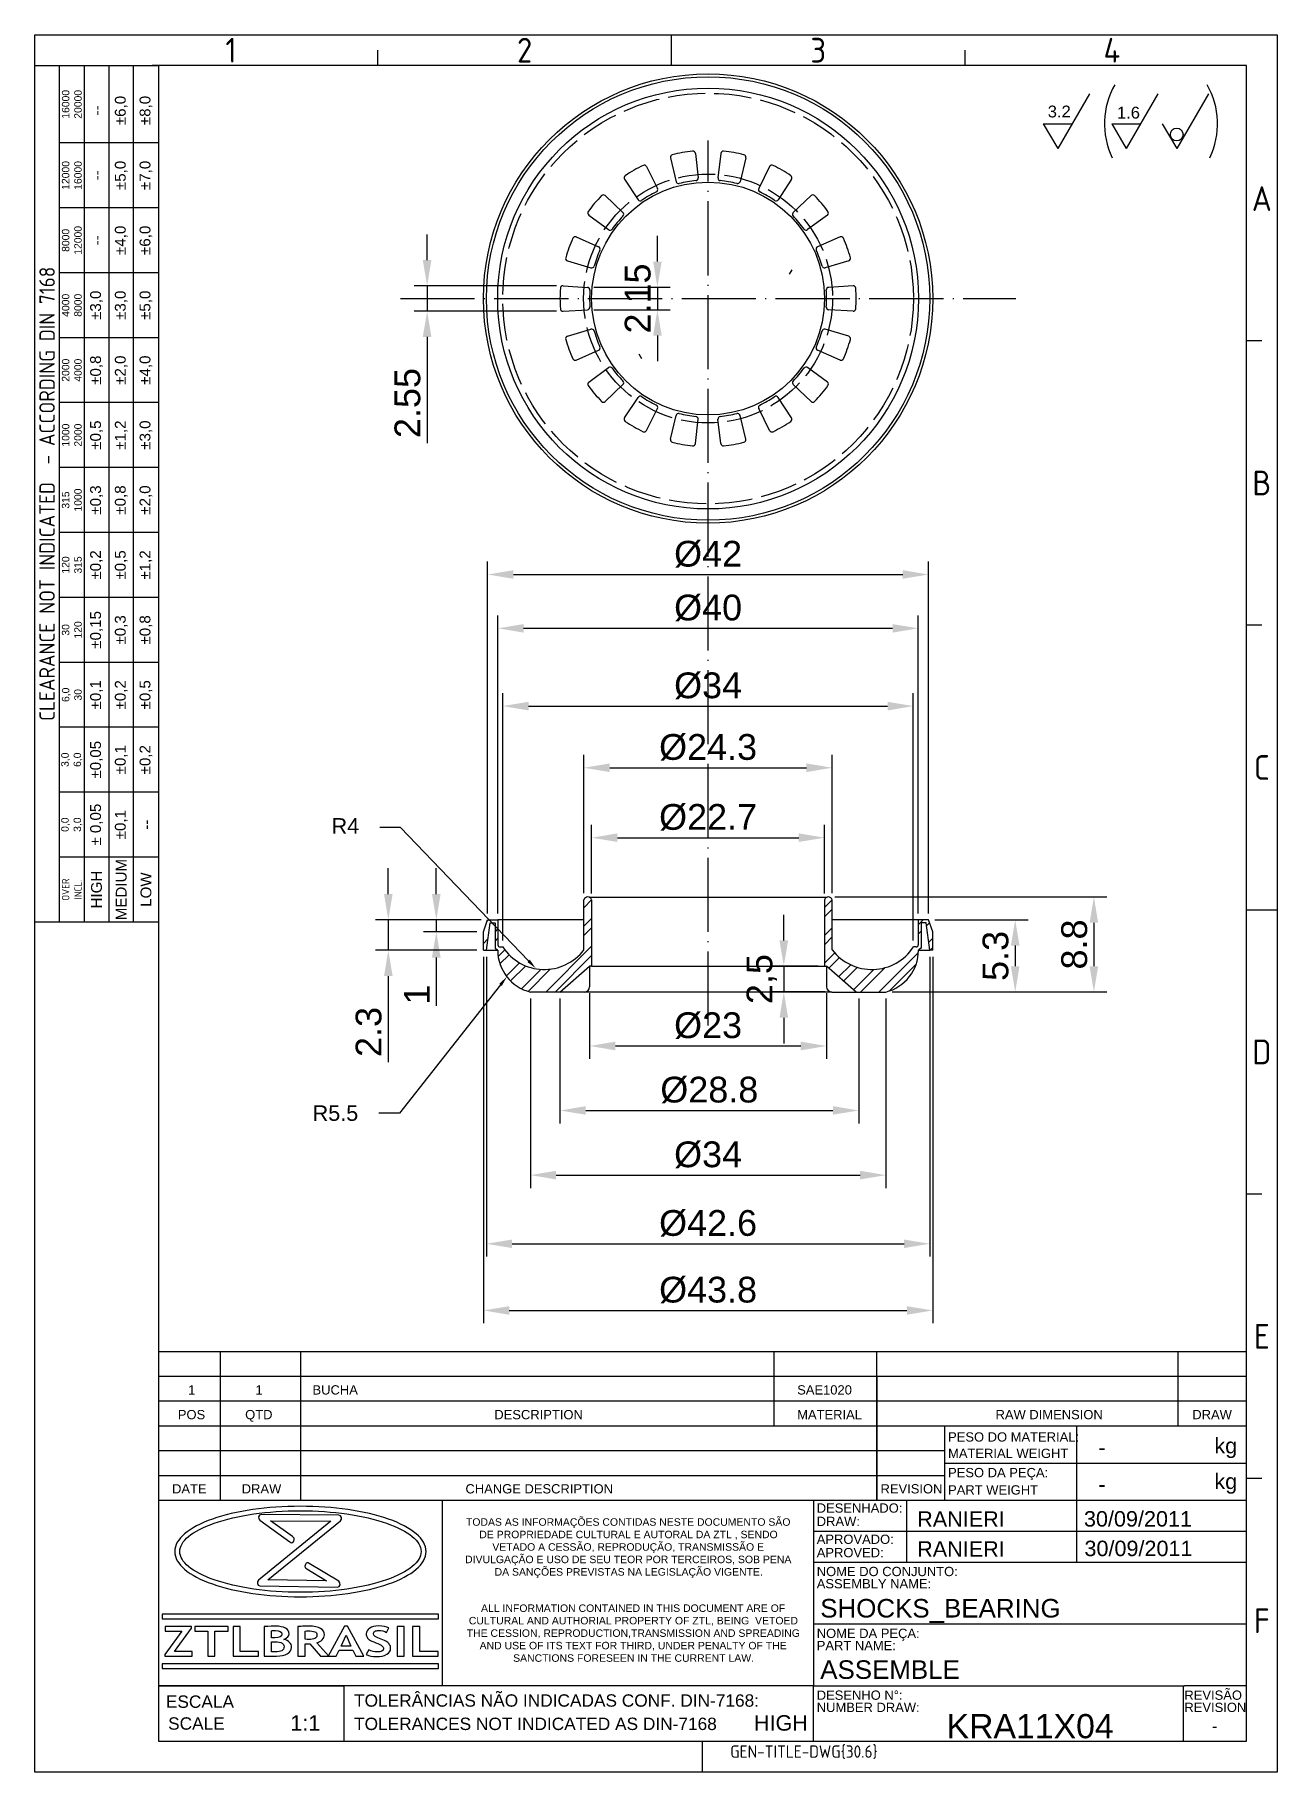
# Model space of a CAD drawing. Header units: millimetres. Extents: x 1874 to 1994, y 1277 to 1445.
import ezdxf
from ezdxf import colors
from ezdxf.entities.mleader import LeaderData, LeaderLine
from ezdxf.enums import TextEntityAlignment as Align
from ezdxf.math import Vec2, Vec3

# ---------------------------------------------------------------- set-up
doc = ezdxf.new("R2010")
doc.units = ezdxf.units.MM
doc.linetypes.add('ACAD_ISO02W100', pattern=[15, 12, -3])
doc.linetypes.add('ACAD_ISO04W100', pattern=[30, 24, -3, 0, -3])
for name, color, linetype, lineweight in [('AM_0', 7, 'Continuous', 30), ('AM_4', 1, 'ACAD_ISO04W100', 25), ('AM_5', 3, 'Continuous', 25), ('AM_9', 40, 'ACAD_ISO02W100', 25)]:
    doc.layers.add(name, color=color, linetype=linetype, lineweight=lineweight)
doc.layers.add('Camada 1', color=7, linetype='Continuous')
doc.styles.add('ACISOTS', font='isocp.shx', dxfattribs={"height": 1})
doc.styles.get("Standard").update_dxf_attribs({"font": 'arial.ttf'})
doc.dimstyles.new('ISO-25', dxfattribs={"dimtxt": 2.5, "dimasz": 2.5, "dimexe": 1.25, "dimexo": 0.625, "dimtad": 1, "dimtxsty": 'Standard', "dimcen": 2.5, "dimadec": 0, "dimazin": 0, "dimtfac": 1, "dimtmove": 0, "dimatfit": 3, "dimfxl": 1, "dimarcsym": 0})

msp = doc.modelspace()

# ---------------------------------------------------------------- texts
at = {"color": 135, "lineweight": 25, "style": 'ACISOTS'}
for s, p in [('1', (1892.605, 1443.837)), ('2', (1921.105, 1443.837)), ('3', (1949.605, 1443.837)), ('4', (1978.105, 1443.837)), ('A', (1992.655, 1429.437)), ('B', (1992.655, 1401.837)), ('C', (1992.655, 1374.237)), ('D', (1992.655, 1346.637)), ('E', (1992.655, 1319.037)), ('F', (1992.655, 1291.437))]:
    msp.add_text(s, height=2.4, dxfattribs=at).set_placement(p, align=Align.MIDDLE)
for s, height, p in [('1', 0.9, (1888.443, 1313.391)), ('1', 0.9, (1894.977, 1313.391)), ('BUCHA', 0.9, (1900.516, 1313.391)), ('SAE1020', 0.9, (1947.557, 1313.391)), ('POS', 0.9, (1887.444, 1310.991)), ('QTD', 0.9, (1893.978, 1310.991)), ('DESCRIPTION', 0.9, (1918.164, 1310.991)), ('MATERIAL', 0.9, (1947.557, 1310.991)), ('RAW DIMENSION', 0.9, (1966.813, 1310.991)), ('DRAW', 0.9, (1985.911, 1310.991)), ('PESO DO MATERIAL:', 0.9, (1962.206, 1308.824)), ('kg', 1.5, (1988.054, 1307.673)), ('MATERIAL WEIGHT', 0.9, (1962.206, 1307.23)), ('PESO DA PEÇA:', 0.9, (1962.206, 1305.365)), ('kg', 1.5, (1988.054, 1304.212)), ('DATE', 0.9, (1886.884, 1303.791)), ('DRAW', 0.9, (1893.645, 1303.791)), ('CHANGE DESCRIPTION', 0.9, (1915.361, 1303.791)), ('REVISION', 0.9, (1955.65, 1303.791)), ('PART WEIGHT', 0.9, (1962.206, 1303.685)), ('DESENHADO:', 0.9, (1949.457, 1301.925)), ('DRAW:', 0.9, (1949.457, 1300.631)), ('APROVADO:', 0.9, (1949.457, 1298.894)), ('APROVED:', 0.9, (1949.457, 1297.6)), ('NOME DO CONJUNTO:', 0.9, (1949.457, 1295.768)), ('ASSEMBLY NAME:', 0.9, (1949.457, 1294.583)), ('NOME DA PEÇA:', 0.9, (1949.457, 1289.768)), ('PART NAME:', 0.9, (1949.457, 1288.583)), ('REVISÃO', 0.9, (1985.141, 1283.768)), ('ESCALA', 1.2, (1886.282, 1282.988)), ('TOLERÂNCIAS NÃO INDICADAS CONF. DIN-7168:', 1.2, (1904.549, 1283.099)), ('DESENHO N%%d:', 0.9, (1949.457, 1283.768)), ('NUMBER DRAW:', 0.9, (1949.457, 1282.583)), ('REVISION', 0.9, (1985.141, 1282.583)), ('SCALE', 1.2, (1886.499, 1280.867)), ('TOLERANCES NOT INDICATED AS DIN-7168', 1.2, (1904.549, 1280.834))]:
    msp.add_text(s, height=height).set_placement(p)
at = {"color": 135, "lineweight": 25, "attachment_point": 5, "rotation": 90}
for s, insert, char_height, width in [('16000\\P20000', (1877.155, 1438.587), 0.72, 7.5), ('--', (1879.555, 1437.987), 1.05, 6.3), ('±6,0', (1881.955, 1437.987), 1.05, 6.3), ('±8,0', (1884.355, 1437.987), 1.05, 6.3), ('12000\\P16000', (1877.155, 1431.687), 0.72, 6.3), ('--', (1879.555, 1431.687), 1.05, 6.3), ('±5,0', (1881.955, 1431.687), 1.05, 6.3), ('±7,0', (1884.355, 1431.687), 1.05, 6.3), ('8000\\P12000', (1877.155, 1425.387), 0.72, 6.3), ('±4,0', (1881.955, 1425.387), 1.05, 6.3), ('±6,0', (1884.355, 1425.387), 1.05, 6.3), ('--', (1879.555, 1425.387), 1.05, 6.3), ('{\\Fisocp.shx|c0;CLEARANCE NOT INDICATED  - ACCORDING DIN 7168}', (1874.755, 1400.787), 1.5, 83.1), ('4000\\P8000', (1877.155, 1419.087), 0.72, 6.3), ('±3,0', (1879.555, 1419.087), 1.05, 6.3), ('±3,0', (1881.955, 1419.087), 1.05, 6.3), ('±5,0', (1884.355, 1419.087), 1.05, 6.3), ('2000\\P4000', (1877.155, 1412.787), 0.72, 6.3), ('±0,8', (1879.555, 1412.787), 1.05, 6.3), ('±2,0', (1881.955, 1412.787), 1.05, 6.3), ('±4,0', (1884.355, 1412.787), 1.05, 6.3), ('±0,5', (1879.555, 1406.487), 1.05, 6.3), ('±1,2', (1881.955, 1406.487), 1.05, 6.3), ('±3,0', (1884.355, 1406.487), 1.05, 6.3), ('1000\\P2000', (1877.155, 1406.487), 0.72, 6.3), ('315\\P1000', (1877.155, 1400.187), 0.72, 6.3), ('±0,3', (1879.555, 1400.187), 1.05, 6.3), ('±0,8', (1881.955, 1400.187), 1.05, 6.3), ('±2,0', (1884.355, 1400.187), 1.05, 6.3), ('120\\P315', (1877.155, 1393.887), 0.72, 6.3), ('±0,2', (1879.555, 1393.887), 1.05, 6.3), ('±0,5', (1881.955, 1393.887), 1.05, 6.3), ('±1,2', (1884.355, 1393.887), 1.05, 6.3), ('±0,15', (1879.555, 1387.587), 1.05, 6.3), ('30\\P120', (1877.155, 1387.587), 0.72, 6.3), ('±0,3', (1881.955, 1387.587), 1.05, 6.3), ('±0,8', (1884.355, 1387.587), 1.05, 6.3), ('±0,1', (1879.555, 1381.287), 1.05, 6.3), ('±0,2', (1881.955, 1381.287), 1.05, 6.3), ('±0,5', (1884.355, 1381.287), 1.05, 6.3), ('6,0\\P30', (1877.155, 1381.287), 0.72, 6.3), ('±0,05', (1879.555, 1374.987), 1.05, 6.3), ('±0,1', (1881.955, 1374.987), 1.05, 6.3), ('±0,2', (1884.355, 1374.987), 1.05, 6.3), ('3,0\\P6,0', (1877.155, 1374.987), 0.72, 6.3), ('0,0\\P3,0', (1877.155, 1368.687), 0.72, 6.3), ('± 0,05', (1879.555, 1368.687), 1.05, 6.3), ('\\pt4.79529;±0,1', (1881.955, 1368.687), 1.05, 6.3), ('--', (1884.355, 1368.687), 1.05, 6.3), ('HIGH', (1879.555, 1362.387), 1.05, 6.3), ('MEDIUM', (1881.955, 1362.387), 1.05, 6.3), ('LOW', (1884.355, 1362.387), 1.05, 6.3), ('{\\Fisocp.shx|c0;OVER\\PINCL.}', (1877.155, 1362.387), 0.72, 6.3)]:
    msp.add_mtext(s, dxfattribs=dict(at, insert=insert, char_height=char_height, width=width))
at = {"linetype": 'Continuous', "char_height": 0.726, "attachment_point": 1}
for s, width, insert in [('\\pi0.78702;TODAS AS INFORMAÇÕES CONTIDAS NESTE DOCUMENTO SÃO \\P\\pi2.0808;DE PROPRIEDADE CULTURAL E AUTORAL DA ZTL , SENDO \\P\\pi3.3446;VETADO A CESSÃO, REPRODUÇÃO, TRANSMISSÃO E \\P\\pi0.70456;DIVULGAÇÃO E USO DE SEU TEOR POR TERCEIROS, SOB PENA \\P\\pi3.5662;DA SANÇÕES PREVISTAS NA LEGISLAÇÃO VIGENTE.', 33.00498, (1914.622, 1301.382)), ('\\pi2.251;ALL INFORMATION CONTAINED IN THIS DOCUMENT ARE OF \\P\\pi1.0669;CULTURAL AND AUTHORIAL PROPERTY OF ZTL, BEING  VETOED \\P\\pi0.86166;THE CESSION, REPRODUCTION,TRANSMISSION AND SPREADING \\P\\pi2.1138;AND USE OF ITS TEXT FOR THIRD, UNDER PENALTY OF THE \\P\\pi5.3652;SANCTIONS FORESEEN IN THE CURRENT LAW.', 33.98228, (1914.622, 1293.022))]:
    msp.add_mtext_dynamic_manual_height_columns(s, width=width, gutter_width=12.5, heights=[0], dxfattribs=dict(at, insert=insert))
for p in [(1976.792, 1308.253), (1976.792, 1304.683)]:
    msp.add_attdef('-', text='', height=1.5).set_placement(p, align=Align.MIDDLE_LEFT)
for tag, p, height in [('RANIERI', (1959.206, 1300.56), 1.5), ('30/09/2011', (1975.392, 1300.577), 1.5), ('RANIERI', (1959.205, 1297.657), 1.5), ('30/09/2011', (1975.44, 1297.707), 1.5), ('SHOCKS_BEARING', (1949.796, 1291.752), 1.8), ('ASSEMBLE', (1949.796, 1285.797), 1.8), ('KRA11X04', (1962.055, 1280.037), 2.347)]:
    msp.add_attdef(tag, p, '', height=height)
for tag, height, p in [('1:1', 1.5, (1899.82, 1281.524)), ('HIGH', 1.5, (1945.98, 1281.524)), ('-', 1.173, (1988.07, 1281.23))]:
    msp.add_attdef(tag, text='', height=height).set_placement(p, align=Align.MIDDLE_CENTER)
at = {"color": 135, "style": 'ACISOTS'}
msp.add_attdef('GEN-TITLE-DWG{30.6}', (1941.057, 1278.144), '', height=1.2, dxfattribs=at)
at = {"layer": 'AM_5', "char_height": 1.15, "attachment_point": 1}
for s, insert in [('3.2', (1971.879, 1438.464)), ('1.6', (1978.596, 1438.353))]:
    msp.add_mtext_dynamic_manual_height_columns(s, width=18.23779, gutter_width=12.5, heights=[0], dxfattribs=dict(at, insert=insert))

# ---------------------------------------------------------------- blocks, each defined once
blk = doc.blocks.new('*D61')
at = {"layer": 'AM_5', "color": 0, "lineweight": -2, "ltscale": 0.5}
for p, q in [((1917.11, 1355.87), (1917.11, 1320.3)), ((1960.71, 1355.87), (1960.71, 1320.3)), ((1919.61, 1321.55), (1958.21, 1321.55))]:
    blk.add_line(p, q, dxfattribs=at)
at = {"layer": 'AM_5', "color": 0, "ltscale": 0.5}
for points in [[(1919.61, 1321.96), (1919.61, 1321.13), (1917.11, 1321.55)], [(1958.21, 1321.96), (1958.21, 1321.13), (1960.71, 1321.55)]]:
    blk.add_solid(points, dxfattribs=at)
at = {"layer": 'Defpoints', "color": 0, "ltscale": 0.5}
for p in [(1917.11, 1356.5), (1960.71, 1356.5), (1960.71, 1321.55)]:
    blk.add_point(p, dxfattribs=at)
at = {"layer": 'AM_5', "color": 0, "ltscale": 0.5, "insert": (1938.91, 1323.52), "char_height": 2.5, "attachment_point": 5}
blk.add_mtext('%%C43.8', dxfattribs=at)
blk = doc.blocks.new('*D62')
at = {"layer": 'AM_5', "color": 0, "lineweight": -2, "ltscale": 0.5}
for p, q in [((1917.39, 1355.87), (1917.39, 1326.77)), ((1960.43, 1355.87), (1960.43, 1326.77)), ((1919.89, 1328.02), (1957.93, 1328.02))]:
    blk.add_line(p, q, dxfattribs=at)
at = {"layer": 'AM_5', "color": 0, "ltscale": 0.5}
for points in [[(1919.89, 1328.43), (1919.89, 1327.6), (1917.39, 1328.02)], [(1957.93, 1328.43), (1957.93, 1327.6), (1960.43, 1328.02)]]:
    blk.add_solid(points, dxfattribs=at)
at = {"layer": 'Defpoints', "color": 0, "ltscale": 0.5}
for p in [(1917.39, 1356.5), (1960.43, 1356.5), (1960.43, 1328.02)]:
    blk.add_point(p, dxfattribs=at)
at = {"layer": 'AM_5', "color": 0, "ltscale": 0.5, "insert": (1938.91, 1329.99), "char_height": 2.5, "attachment_point": 5}
blk.add_mtext('%%C42.6', dxfattribs=at)
blk = doc.blocks.new('*D63')
at = {"layer": 'AM_5', "color": 0, "lineweight": -2, "ltscale": 0.5}
for p, q in [((1921.66, 1351.82), (1921.66, 1333.43)), ((1956.16, 1351.82), (1956.16, 1333.43)), ((1924.16, 1334.68), (1953.66, 1334.68))]:
    blk.add_line(p, q, dxfattribs=at)
at = {"layer": 'AM_5', "color": 0, "ltscale": 0.5}
for points in [[(1924.16, 1335.1), (1924.16, 1334.26), (1921.66, 1334.68)], [(1953.66, 1335.1), (1953.66, 1334.26), (1956.16, 1334.68)]]:
    blk.add_solid(points, dxfattribs=at)
at = {"layer": 'Defpoints', "color": 0, "ltscale": 0.5}
for p in [(1921.66, 1352.45), (1956.16, 1352.45), (1956.16, 1334.68)]:
    blk.add_point(p, dxfattribs=at)
at = {"layer": 'AM_5', "color": 0, "ltscale": 0.5, "insert": (1938.91, 1336.65), "char_height": 2.5, "attachment_point": 5}
blk.add_mtext('%%C34', dxfattribs=at)
blk = doc.blocks.new('*D64')
at = {"layer": 'AM_5', "color": 0, "lineweight": -2, "ltscale": 0.5}
for p, q in [((1924.53, 1351.82), (1924.53, 1339.7)), ((1953.53, 1351.82), (1953.53, 1339.7)), ((1927.03, 1340.95), (1951.03, 1340.95))]:
    blk.add_line(p, q, dxfattribs=at)
at = {"layer": 'AM_5', "color": 0, "ltscale": 0.5}
for points in [[(1927.03, 1341.37), (1927.03, 1340.54), (1924.53, 1340.95)], [(1951.03, 1341.37), (1951.03, 1340.54), (1953.53, 1340.95)]]:
    blk.add_solid(points, dxfattribs=at)
at = {"layer": 'Defpoints', "color": 0, "ltscale": 0.5}
for p in [(1924.53, 1352.45), (1953.53, 1352.45), (1953.53, 1340.95)]:
    blk.add_point(p, dxfattribs=at)
at = {"layer": 'AM_5', "color": 0, "ltscale": 0.5, "insert": (1939.03, 1342.93), "char_height": 2.5, "attachment_point": 5}
blk.add_mtext('%%C28.8', dxfattribs=at)
blk = doc.blocks.new('*D65')
at = {"layer": 'AM_5', "color": 0, "lineweight": -2, "ltscale": 0.5}
for p, q in [((1927.41, 1352.32), (1927.41, 1345.96)), ((1950.41, 1352.32), (1950.41, 1345.96)), ((1929.91, 1347.21), (1947.91, 1347.21))]:
    blk.add_line(p, q, dxfattribs=at)
at = {"layer": 'AM_5', "color": 0, "ltscale": 0.5}
for points in [[(1929.91, 1347.63), (1929.91, 1346.79), (1927.41, 1347.21)], [(1947.91, 1347.63), (1947.91, 1346.79), (1950.41, 1347.21)]]:
    blk.add_solid(points, dxfattribs=at)
at = {"layer": 'Defpoints', "color": 0, "ltscale": 0.5}
for p in [(1927.41, 1352.95), (1950.41, 1352.95), (1950.41, 1347.21)]:
    blk.add_point(p, dxfattribs=at)
at = {"layer": 'AM_5', "color": 0, "ltscale": 0.5, "insert": (1938.91, 1349.18), "char_height": 2.5, "attachment_point": 5}
blk.add_mtext('%%c23', dxfattribs=at)
blk = doc.blocks.new('*D66')
at = {"layer": 'AM_5', "color": 0, "lineweight": -2, "ltscale": 0.5}
for p, q in [((1927.61, 1362.02), (1927.61, 1368.67)), ((1930.11, 1367.42), (1947.71, 1367.42)), ((1950.21, 1362.02), (1950.21, 1368.67))]:
    blk.add_line(p, q, dxfattribs=at)
at = {"layer": 'AM_5', "color": 0, "ltscale": 0.5}
for points in [[(1930.11, 1367.84), (1930.11, 1367.01), (1927.61, 1367.42)], [(1947.71, 1367.84), (1947.71, 1367.01), (1950.21, 1367.42)]]:
    blk.add_solid(points, dxfattribs=at)
at = {"layer": 'Defpoints', "color": 0, "ltscale": 0.5}
for p in [(1950.21, 1367.42), (1927.61, 1361.4), (1950.21, 1361.4)]:
    blk.add_point(p, dxfattribs=at)
at = {"layer": 'AM_5', "color": 0, "ltscale": 0.5, "insert": (1938.91, 1369.39), "char_height": 2.5, "attachment_point": 5}
blk.add_mtext('%%C22.7', dxfattribs=at)
blk = doc.blocks.new('*D67')
at = {"layer": 'AM_5', "color": 0, "lineweight": -2, "ltscale": 0.5}
for p, q in [((1926.86, 1362.03), (1926.86, 1375.46)), ((1929.36, 1374.21), (1948.46, 1374.21)), ((1950.96, 1362.03), (1950.96, 1375.46))]:
    blk.add_line(p, q, dxfattribs=at)
at = {"layer": 'AM_5', "color": 0, "ltscale": 0.5}
for points in [[(1929.36, 1374.63), (1929.36, 1373.79), (1926.86, 1374.21)], [(1948.46, 1374.63), (1948.46, 1373.79), (1950.96, 1374.21)]]:
    blk.add_solid(points, dxfattribs=at)
at = {"layer": 'Defpoints', "color": 0, "ltscale": 0.5}
for p in [(1950.96, 1374.21), (1926.86, 1361.41), (1950.96, 1361.41)]:
    blk.add_point(p, dxfattribs=at)
at = {"layer": 'AM_5', "color": 0, "ltscale": 0.5, "insert": (1938.91, 1376.18), "char_height": 2.5, "attachment_point": 5}
blk.add_mtext('%%C24.3', dxfattribs=at)
blk = doc.blocks.new('*D68')
at = {"layer": 'AM_5', "color": 0, "lineweight": -2, "ltscale": 0.5}
for p, q in [((1918.98, 1357.44), (1918.98, 1381.44)), ((1958.83, 1357.44), (1958.83, 1381.44)), ((1921.48, 1380.19), (1956.33, 1380.19))]:
    blk.add_line(p, q, dxfattribs=at)
at = {"layer": 'AM_5', "color": 0, "ltscale": 0.5}
for points in [[(1921.48, 1380.61), (1921.48, 1379.77), (1918.98, 1380.19)], [(1956.33, 1380.61), (1956.33, 1379.77), (1958.83, 1380.19)]]:
    blk.add_solid(points, dxfattribs=at)
at = {"layer": 'Defpoints', "color": 0, "ltscale": 0.5}
for p in [(1958.83, 1380.19), (1918.98, 1356.82), (1958.83, 1356.82)]:
    blk.add_point(p, dxfattribs=at)
at = {"layer": 'AM_5', "color": 0, "ltscale": 0.5, "insert": (1938.91, 1382.16), "char_height": 2.5, "attachment_point": 5}
blk.add_mtext('%%C34', dxfattribs=at)
blk = doc.blocks.new('*D69')
at = {"layer": 'AM_5', "color": 0, "lineweight": -2, "ltscale": 0.5}
for p, q in [((1918.51, 1360.07), (1918.51, 1388.99)), ((1921.01, 1387.74), (1956.81, 1387.74)), ((1959.31, 1360.07), (1959.31, 1388.99))]:
    blk.add_line(p, q, dxfattribs=at)
at = {"layer": 'AM_5', "color": 0, "ltscale": 0.5}
for points in [[(1921.01, 1388.15), (1921.01, 1387.32), (1918.51, 1387.74)], [(1956.81, 1388.15), (1956.81, 1387.32), (1959.31, 1387.74)]]:
    blk.add_solid(points, dxfattribs=at)
at = {"layer": 'Defpoints', "color": 0, "ltscale": 0.5}
for p in [(1959.31, 1387.74), (1918.51, 1359.45), (1959.31, 1359.45)]:
    blk.add_point(p, dxfattribs=at)
at = {"layer": 'AM_5', "color": 0, "ltscale": 0.5, "insert": (1938.91, 1389.71), "char_height": 2.5, "attachment_point": 5}
blk.add_mtext('%%C40', dxfattribs=at)
blk = doc.blocks.new('*D70')
at = {"layer": 'AM_5', "color": 0, "lineweight": -2, "ltscale": 0.5}
for p, q in [((1917.51, 1360.07), (1917.51, 1394.21)), ((1920.01, 1392.96), (1957.81, 1392.96)), ((1960.31, 1360.07), (1960.31, 1394.21))]:
    blk.add_line(p, q, dxfattribs=at)
at = {"layer": 'AM_5', "color": 0, "ltscale": 0.5}
for points in [[(1920.01, 1393.38), (1920.01, 1392.55), (1917.51, 1392.96)], [(1957.81, 1393.38), (1957.81, 1392.55), (1960.31, 1392.96)]]:
    blk.add_solid(points, dxfattribs=at)
at = {"layer": 'Defpoints', "color": 0, "ltscale": 0.5}
for p in [(1960.31, 1392.96), (1917.51, 1359.45), (1960.31, 1359.45)]:
    blk.add_point(p, dxfattribs=at)
at = {"layer": 'AM_5', "color": 0, "ltscale": 0.5, "insert": (1938.91, 1394.93), "char_height": 2.5, "attachment_point": 5}
blk.add_mtext('%%C42', dxfattribs=at)
blk = doc.blocks.new('*D71')
at = {"layer": 'AM_5', "color": 0, "lineweight": -2, "ltscale": 0.5}
for p, q in [((1907.87, 1361.95), (1907.87, 1364.45)), ((1916.88, 1359.45), (1906.62, 1359.45)), ((1907.87, 1359.45), (1907.87, 1356.5)), ((1916.48, 1356.5), (1906.62, 1356.5)), ((1907.87, 1354), (1907.87, 1345.65))]:
    blk.add_line(p, q, dxfattribs=at)
at = {"layer": 'AM_5', "color": 0, "ltscale": 0.5}
for points in [[(1907.46, 1361.95), (1908.29, 1361.95), (1907.87, 1359.45)], [(1907.46, 1354), (1908.29, 1354), (1907.87, 1356.5)]]:
    blk.add_solid(points, dxfattribs=at)
at = {"layer": 'Defpoints', "color": 0, "ltscale": 0.5}
for p in [(1917.51, 1359.45), (1907.87, 1356.5), (1917.11, 1356.5)]:
    blk.add_point(p, dxfattribs=at)
at = {"layer": 'AM_5', "color": 0, "ltscale": 0.5, "insert": (1905.97, 1348.57), "char_height": 2.5, "attachment_point": 5, "rotation": 90}
blk.add_mtext('2.3', dxfattribs=at)
blk = doc.blocks.new('*D72')
at = {"layer": 'AM_5', "color": 0, "lineweight": -2, "ltscale": 0.5}
for p, q in [((1912.53, 1361.95), (1912.53, 1364.45)), ((1916.88, 1359.45), (1911.28, 1359.45)), ((1912.53, 1359.45), (1912.53, 1358.29)), ((1916.48, 1358.29), (1911.28, 1358.29)), ((1912.53, 1355.79), (1912.53, 1351.12))]:
    blk.add_line(p, q, dxfattribs=at)
at = {"layer": 'AM_5', "color": 0, "ltscale": 0.5}
for points in [[(1912.11, 1361.95), (1912.95, 1361.95), (1912.53, 1359.45)], [(1912.11, 1355.79), (1912.95, 1355.79), (1912.53, 1358.29)]]:
    blk.add_solid(points, dxfattribs=at)
at = {"layer": 'Defpoints', "color": 0, "ltscale": 0.5}
for p in [(1917.51, 1359.45), (1912.53, 1358.29), (1917.11, 1358.29)]:
    blk.add_point(p, dxfattribs=at)
at = {"layer": 'AM_5', "color": 0, "ltscale": 0.5, "insert": (1910.65, 1352.2), "char_height": 2.5, "attachment_point": 5, "rotation": 90}
blk.add_mtext('1', dxfattribs=at)
blk = doc.blocks.new('*D73')
at = {"layer": 'AM_5', "color": 0, "lineweight": -2, "ltscale": 0.5}
for p, q in [((1951.21, 1361.67), (1977.61, 1361.67)), ((1976.36, 1359.17), (1976.36, 1354.95)), ((1956.78, 1352.45), (1977.61, 1352.45))]:
    blk.add_line(p, q, dxfattribs=at)
at = {"layer": 'AM_5', "color": 0, "ltscale": 0.5}
for points in [[(1975.94, 1359.17), (1976.77, 1359.17), (1976.36, 1361.67)], [(1975.94, 1354.95), (1976.77, 1354.95), (1976.36, 1352.45)]]:
    blk.add_solid(points, dxfattribs=at)
at = {"layer": 'Defpoints', "color": 0, "ltscale": 0.5}
for p in [(1950.59, 1361.67), (1956.16, 1352.45), (1976.36, 1352.45)]:
    blk.add_point(p, dxfattribs=at)
at = {"layer": 'AM_5', "color": 0, "ltscale": 0.5, "insert": (1974.46, 1357.06), "char_height": 2.5, "attachment_point": 5, "rotation": 90}
blk.add_mtext('8.8', dxfattribs=at)
blk = doc.blocks.new('*D74')
at = {"layer": 'AM_5', "color": 0, "lineweight": -2, "ltscale": 0.5}
for p, q in [((1946.26, 1357.45), (1946.26, 1359.95)), ((1949.58, 1354.95), (1945.01, 1354.95)), ((1946.26, 1354.95), (1946.26, 1352.45)), ((1950.28, 1352.45), (1945.01, 1352.45)), ((1946.26, 1349.95), (1946.26, 1347.45))]:
    blk.add_line(p, q, dxfattribs=at)
at = {"layer": 'AM_5', "color": 0, "ltscale": 0.5}
for points in [[(1945.84, 1357.45), (1946.68, 1357.45), (1946.26, 1354.95)], [(1945.84, 1349.95), (1946.68, 1349.95), (1946.26, 1352.45)]]:
    blk.add_solid(points, dxfattribs=at)
at = {"layer": 'Defpoints', "color": 0, "ltscale": 0.5}
for p in [(1950.21, 1354.95), (1946.26, 1352.45), (1950.91, 1352.45)]:
    blk.add_point(p, dxfattribs=at)
at = {"layer": 'AM_5', "color": 0, "ltscale": 0.5, "insert": (1944.13, 1353.7), "char_height": 2.5, "attachment_point": 5, "rotation": 90}
blk.add_mtext('2,5', dxfattribs=at)
blk = doc.blocks.new('*D75')
at = {"layer": 'AM_5', "color": 0, "lineweight": -2, "ltscale": 0.5}
for p, q in [((1960.93, 1359.45), (1969.97, 1359.45)), ((1968.72, 1356.95), (1968.72, 1354.95)), ((1956.78, 1352.45), (1969.97, 1352.45))]:
    blk.add_line(p, q, dxfattribs=at)
at = {"layer": 'AM_5', "color": 0, "ltscale": 0.5}
for points in [[(1968.3, 1356.95), (1969.14, 1356.95), (1968.72, 1359.45)], [(1968.3, 1354.95), (1969.14, 1354.95), (1968.72, 1352.45)]]:
    blk.add_solid(points, dxfattribs=at)
at = {"layer": 'Defpoints', "color": 0, "ltscale": 0.5}
for p in [(1960.31, 1359.45), (1956.16, 1352.45), (1968.72, 1352.45)]:
    blk.add_point(p, dxfattribs=at)
at = {"layer": 'AM_5', "color": 0, "ltscale": 0.5, "insert": (1966.82, 1355.95), "char_height": 2.5, "attachment_point": 5, "rotation": 90}
blk.add_mtext('5.3', dxfattribs=at)
blk = doc.blocks.new('*D76')
at = {"layer": 'AM_5', "color": 0, "lineweight": -2, "ltscale": 0.5}
for p, q in [((1911.64, 1423.47), (1911.64, 1425.97)), ((1924.21, 1420.97), (1910.39, 1420.97)), ((1911.64, 1420.97), (1911.64, 1418.51)), ((1924.19, 1418.51), (1910.39, 1418.51)), ((1911.64, 1416.01), (1911.64, 1405.7))]:
    blk.add_line(p, q, dxfattribs=at)
at = {"layer": 'AM_5', "color": 0, "ltscale": 0.5}
for points in [[(1911.22, 1423.47), (1912.06, 1423.47), (1911.64, 1420.97)], [(1911.22, 1416.01), (1912.06, 1416.01), (1911.64, 1418.51)]]:
    blk.add_solid(points, dxfattribs=at)
at = {"layer": 'Defpoints', "color": 0, "ltscale": 0.5}
for p in [(1924.83, 1420.97), (1911.64, 1418.51), (1924.82, 1418.51)]:
    blk.add_point(p, dxfattribs=at)
at = {"layer": 'AM_5', "color": 0, "ltscale": 0.5, "insert": (1909.74, 1409.6), "char_height": 2.5, "attachment_point": 5, "rotation": 90}
blk.add_mtext('2.55', dxfattribs=at)
blk = doc.blocks.new('*D77')
at = {"layer": 'AM_5', "color": 0, "lineweight": -2, "ltscale": 0.5}
for p, q in [((1933.99, 1423.33), (1933.99, 1425.83)), ((1927.83, 1420.83), (1935.24, 1420.83)), ((1933.99, 1420.83), (1933.99, 1418.65)), ((1927.83, 1418.65), (1935.24, 1418.65)), ((1933.99, 1416.15), (1933.99, 1413.65))]:
    blk.add_line(p, q, dxfattribs=at)
at = {"layer": 'AM_5', "color": 0, "ltscale": 0.5}
for points in [[(1933.58, 1423.33), (1934.41, 1423.33), (1933.99, 1420.83)], [(1933.58, 1416.15), (1934.41, 1416.15), (1933.99, 1418.65)]]:
    blk.add_solid(points, dxfattribs=at)
at = {"layer": 'Defpoints', "color": 0, "ltscale": 0.5}
for p in [(1927.2, 1420.83), (1927.2, 1418.65), (1933.99, 1418.65)]:
    blk.add_point(p, dxfattribs=at)
at = {"layer": 'AM_5', "color": 0, "ltscale": 0.5, "insert": (1932.09, 1419.74), "char_height": 2.5, "attachment_point": 5, "rotation": 90}
blk.add_mtext('2.15', dxfattribs=at)

# ---------------------------------------------------------------- dimensions: what is measured, and where the dimension line sits
at = {"layer": 'AM_5', "ltscale": 0.5}
for base, p1, p2, text, picture, middle in [((1911.639, 1418.507), (1924.833, 1420.973), (1924.819, 1418.507), '2.55', '*D76', (1909.737, 1409.604)), ((1907.875, 1356.496), (1917.51, 1359.446), (1917.11, 1356.496), '2.3', '*D71', (1905.972, 1348.574)), ((1912.531, 1358.286), (1917.51, 1359.446), (1917.11, 1358.286), '1', '*D72', (1910.651, 1352.201)), ((1976.358, 1352.446), (1950.588, 1361.67), (1956.16, 1352.446), '8.8', '*D73', (1974.456, 1357.058)), ((1968.719, 1352.446), (1960.31, 1359.446), (1956.16, 1352.446), '5.3', '*D75', (1966.817, 1355.946))]:
    dim = msp.add_linear_dim(base=base, p1=p1, p2=p2, angle=90, text=text, dimstyle='ISO-25', dxfattribs=at)
    dim.commit()
    dim.dimension.update_dxf_attribs({"geometry": picture, "text_midpoint": middle})
dim = msp.add_linear_dim(base=(1933.995, 1418.653), p1=(1927.204, 1420.827), p2=(1927.204, 1418.653), angle=90, text='2.15', dimstyle='ISO-25', dxfattribs=at)
dim.commit()
dim.dimension.update_dxf_attribs({"geometry": '*D77', "text_midpoint": (1933.995, 1419.74), "dimtype": 160})
for base, p1, p2, text, picture, middle in [((1960.31, 1392.962), (1917.51, 1359.446), (1960.31, 1359.446), '%%C42', '*D70', (1938.91, 1394.933)), ((1959.31, 1387.736), (1918.51, 1359.446), (1959.31, 1359.446), '%%C40', '*D69', (1938.91, 1389.707)), ((1958.835, 1380.191), (1918.985, 1356.816), (1958.835, 1356.816), '%%C34', '*D68', (1938.91, 1382.162)), ((1950.962, 1374.209), (1926.858, 1361.409), (1950.962, 1361.409), '%%C24.3', '*D67', (1938.91, 1376.18)), ((1950.21, 1367.423), (1927.61, 1361.396), (1950.21, 1361.396), '%%C22.7', '*D66', (1938.91, 1369.394)), ((1960.71, 1321.548), (1917.11, 1356.496), (1960.71, 1356.496), '%%C43.8', '*D61', (1938.91, 1323.519)), ((1960.427, 1328.017), (1917.392, 1356.496), (1960.427, 1356.496), '%%C42.6', '*D62', (1938.91, 1329.988)), ((1956.16, 1334.679), (1921.66, 1352.446), (1956.16, 1352.446), '%%C34', '*D63', (1938.91, 1336.65)), ((1953.535, 1340.955), (1924.535, 1352.446), (1953.535, 1352.446), '%%C28.8', '*D64', (1939.035, 1342.926)), ((1950.41, 1347.209), (1927.41, 1352.946), (1950.41, 1352.946), '%%c23', '*D65', (1938.91, 1349.181))]:
    dim = msp.add_linear_dim(base=base, p1=p1, p2=p2, text=text, dimstyle='ISO-25', dxfattribs=at)
    dim.commit()
    dim.dimension.update_dxf_attribs({"geometry": picture, "text_midpoint": middle})
dim = msp.add_linear_dim(base=(1946.262, 1352.446), p1=(1950.21, 1354.946), p2=(1950.91, 1352.446), angle=90, dimstyle='ISO-25', dxfattribs=at)
dim.commit()
dim.dimension.update_dxf_attribs({"geometry": '*D74', "text_midpoint": (1946.262, 1353.696), "dimtype": 160})

# ---------------------------------------------------------------- hatches: boundary and pattern name
at = {"layer": 'AM_5', "ltscale": 0.5}
h = msp.add_hatch(dxfattribs=at)
h.set_pattern_fill('ANSI32', color=256, scale=0.2, style=0)
h.set_pattern_definition([(45, (0, -18.433), (-1.3470384, 1.3470384), []), (45, (0.898, -18.433), (-1.3470384, 1.3470384), [])])
h.paths.add_polyline_path([(1918.985, 1356.816), (1918.71, 1356.816, -0.4142136), (1918.51, 1357.016), (1918.51, 1359.446), (1917.51, 1359.446), (1917.11, 1358.286), (1917.11, 1356.496), (1917.392, 1356.496), (1917.755, 1359.166), (1918.23, 1359.166), (1918.23, 1356.696), (1918.489, 1356.534, 0.345697), (1921.66, 1352.446), (1924.535, 1352.446), (1927.41, 1354.946), (1927.61, 1354.946), (1927.61, 1361.396, 0.7097732), (1926.858, 1361.409), (1926.86, 1356.546, -0.519067)])
h.paths.add_polyline_path([(1950.96, 1356.546), (1950.962, 1361.409, 0.7097732), (1950.21, 1361.396), (1950.21, 1354.946), (1950.41, 1354.946), (1953.285, 1352.446), (1956.16, 1352.446, 0.345697), (1959.331, 1356.534), (1959.59, 1356.696), (1959.59, 1359.166), (1960.065, 1359.166), (1960.427, 1356.496), (1960.71, 1356.496), (1960.71, 1358.286), (1960.31, 1359.446), (1959.31, 1359.446), (1959.31, 1357.016, -0.4142136), (1959.11, 1356.816), (1958.835, 1356.816, -0.519067)])

# ---------------------------------------------------------------- linework, layer by layer
at = {"color": 135, "lineweight": 25}
for p, q in [((1873.555, 1276.737), (1873.555, 1445.337)), ((1873.555, 1445.337), (1994.155, 1445.337)), ((1935.355, 1442.337), (1935.355, 1445.337)), ((1994.155, 1445.337), (1994.155, 1276.737)), ((1906.855, 1442.337), (1906.855, 1443.837)), ((1963.855, 1442.337), (1963.855, 1443.837)), ((1875.955, 1359.237), (1875.955, 1442.337)), ((1878.355, 1442.337), (1878.355, 1359.237)), ((1880.755, 1442.337), (1880.755, 1359.237)), ((1883.155, 1359.237), (1883.155, 1442.337)), ((1885.555, 1434.837), (1875.955, 1434.837)), ((1885.555, 1428.537), (1875.955, 1428.537)), ((1885.555, 1422.237), (1875.955, 1422.237)), ((1885.555, 1415.937), (1875.955, 1415.937)), ((1992.655, 1415.637), (1991.155, 1415.637)), ((1885.555, 1409.637), (1875.955, 1409.637)), ((1885.555, 1403.337), (1875.955, 1403.337)), ((1885.555, 1397.037), (1875.955, 1397.037)), ((1885.555, 1390.737), (1875.955, 1390.737)), ((1992.655, 1388.037), (1991.155, 1388.037)), ((1885.555, 1384.437), (1875.955, 1384.437)), ((1885.555, 1378.137), (1875.955, 1378.137)), ((1885.555, 1371.837), (1875.955, 1371.837)), ((1885.555, 1365.537), (1875.955, 1365.537)), ((1991.155, 1360.437), (1994.155, 1360.437)), ((1992.655, 1332.837), (1991.155, 1332.837)), ((1992.655, 1305.237), (1991.155, 1305.237)), ((1938.355, 1276.737), (1938.355, 1279.737)), ((1994.155, 1276.737), (1873.555, 1276.737))]:
    msp.add_line(p, q, dxfattribs=at)
for p, q in [((1991.155, 1442.337), (1884.955, 1442.337)), ((1885.555, 1442.337), (1885.555, 1279.737)), ((1991.155, 1279.737), (1991.155, 1442.337)), ((1991.155, 1317.537), (1885.555, 1317.537)), ((1891.555, 1317.537), (1891.555, 1303.137)), ((1899.355, 1317.537), (1899.355, 1303.137)), ((1945.305, 1317.537), (1945.305, 1310.337)), ((1955.296, 1303.137), (1955.296, 1317.537)), ((1984.547, 1310.337), (1984.547, 1317.537)), ((1991.155, 1315.137), (1885.555, 1315.137)), ((1955.296, 1315.137), (1955.296, 1303.137)), ((1991.155, 1312.737), (1885.555, 1312.737)), ((1885.555, 1310.337), (1991.155, 1310.337)), ((1885.555, 1310.337), (1885.555, 1279.737)), ((1885.555, 1310.337), (1961.903, 1310.337)), ((1961.903, 1303.137), (1961.903, 1310.337)), ((1974.655, 1310.337), (1974.655, 1306.737)), ((1991.155, 1279.737), (1991.155, 1310.337)), ((1961.903, 1307.937), (1885.555, 1307.937)), ((1961.903, 1306.737), (1991.155, 1306.737)), ((1974.655, 1306.737), (1974.655, 1303.137)), ((1885.555, 1305.537), (1961.903, 1305.537)), ((1885.555, 1303.137), (1949.155, 1303.137)), ((1913.115, 1303.137), (1913.115, 1285.137)), ((1949.155, 1303.137), (1949.155, 1291.737)), ((1949.155, 1303.137), (1991.155, 1303.137)), ((1958.155, 1303.137), (1958.155, 1297.137)), ((1974.655, 1303.137), (1974.655, 1297.137)), ((1949.155, 1300.137), (1991.155, 1300.137)), ((1949.155, 1297.137), (1991.155, 1297.137)), ((1949.155, 1291.737), (1949.155, 1285.137)), ((1949.155, 1291.137), (1991.155, 1291.137)), ((1885.555, 1285.137), (1903.555, 1285.137)), ((1949.155, 1285.137), (1885.555, 1285.137)), ((1913.08, 1285.137), (1885.724, 1285.137)), ((1903.555, 1285.137), (1903.555, 1279.737)), ((1949.155, 1279.737), (1949.155, 1285.137)), ((1949.155, 1285.137), (1985.155, 1285.137)), ((1985.007, 1285.137), (1985.007, 1279.737)), ((1991.155, 1285.137), (1985.155, 1285.137)), ((1885.555, 1279.737), (1991.155, 1279.737)), ((1885.555, 1279.737), (1991.155, 1279.737))]:
    msp.add_line(p, q)
msp.add_lwpolyline([(1885.555, 1442.337), (1885.555, 1359.237), (1873.555, 1359.237), (1873.555, 1442.337)], close=True, dxfattribs=at)
at = {"layer": 'AM_0', "ltscale": 0.5}
for p, q in [((1935.251, 1433.389), (1935.807, 1431.079)), ((1937.68, 1433.817), (1937.947, 1431.456)), ((1940.14, 1433.817), (1939.872, 1431.456)), ((1942.569, 1433.389), (1942.013, 1431.079)), ((1932.939, 1432.547), (1933.998, 1430.421)), ((1944.88, 1432.547), (1943.822, 1430.421)), ((1928.919, 1429.733), (1930.642, 1428.097)), ((1930.804, 1431.314), (1932.116, 1429.334)), ((1947.016, 1431.314), (1945.704, 1429.334)), ((1948.901, 1429.733), (1947.178, 1428.097)), ((1927.334, 1427.844), (1929.245, 1426.432)), ((1950.486, 1427.844), (1948.575, 1426.432)), ((1926.104, 1425.713), (1928.282, 1424.765)), ((1951.716, 1425.713), (1949.538, 1424.765)), ((1925.261, 1423.396), (1927.539, 1422.722)), ((1952.559, 1423.396), (1950.281, 1422.722)), ((1947.047, 1422.53), (1946.793, 1422.09)), ((1924.833, 1420.973), (1927.204, 1420.827)), ((1952.986, 1420.973), (1950.615, 1420.827)), ((1924.833, 1418.507), (1927.204, 1418.653)), ((1952.986, 1418.507), (1950.615, 1418.653)), ((1925.261, 1416.084), (1927.539, 1416.758)), ((1952.559, 1416.084), (1950.281, 1416.758)), ((1926.104, 1413.767), (1928.282, 1414.715)), ((1951.716, 1413.767), (1949.538, 1414.715)), ((1927.334, 1411.636), (1929.245, 1413.048)), ((1950.486, 1411.636), (1948.575, 1413.048)), ((1928.919, 1409.747), (1930.642, 1411.383)), ((1948.901, 1409.747), (1947.178, 1411.383)), ((1930.804, 1408.166), (1932.116, 1410.146)), ((1947.016, 1408.166), (1945.704, 1410.146)), ((1932.939, 1406.933), (1933.998, 1409.059)), ((1935.251, 1406.091), (1935.807, 1408.401)), ((1937.68, 1405.663), (1937.947, 1408.024)), ((1940.14, 1405.663), (1939.872, 1408.024)), ((1942.569, 1406.091), (1942.013, 1408.401)), ((1944.88, 1406.933), (1943.822, 1409.059)), ((1917.11, 1358.286), (1917.51, 1359.446)), ((1960.71, 1358.286), (1960.31, 1359.446)), ((1917.11, 1356.496), (1917.11, 1358.286)), ((1960.71, 1356.496), (1960.71, 1358.286))]:
    msp.add_line(p, q, dxfattribs=at)
at = {"layer": 'AM_0'}
for p, q in [((1926.86, 1356.546), (1926.858, 1361.409)), ((1927.36, 1361.646), (1950.46, 1361.646)), ((1927.61, 1361.396), (1927.61, 1354.946)), ((1950.21, 1361.396), (1950.21, 1354.946)), ((1950.96, 1356.546), (1950.962, 1361.409)), ((1917.392, 1356.496), (1917.755, 1359.166)), ((1917.51, 1359.446), (1918.51, 1359.446)), ((1917.755, 1359.166), (1918.23, 1359.166)), ((1918.23, 1359.166), (1918.23, 1356.696)), ((1926.859, 1359.446), (1918.51, 1359.446)), ((1918.51, 1359.446), (1918.51, 1357.016)), ((1959.31, 1359.446), (1950.961, 1359.446)), ((1960.31, 1359.446), (1959.31, 1359.446)), ((1959.31, 1359.446), (1959.31, 1357.016)), ((1960.065, 1359.166), (1959.59, 1359.166)), ((1959.59, 1359.166), (1959.59, 1356.696)), ((1960.427, 1356.496), (1960.065, 1359.166)), ((1960.427, 1356.496), (1960.065, 1359.166)), ((1917.11, 1356.496), (1917.392, 1356.496)), ((1917.392, 1356.496), (1918.489, 1356.496)), ((1918.23, 1356.696), (1918.485, 1356.536)), ((1918.71, 1356.816), (1918.985, 1356.816)), ((1959.11, 1356.816), (1958.835, 1356.816)), ((1959.331, 1356.496), (1960.427, 1356.496)), ((1959.59, 1356.696), (1959.335, 1356.536)), ((1960.71, 1356.496), (1960.427, 1356.496)), ((1924.535, 1352.446), (1927.41, 1354.946)), ((1927.41, 1354.946), (1927.41, 1352.946)), ((1927.61, 1354.946), (1927.41, 1354.946)), ((1927.61, 1354.946), (1950.21, 1354.946)), ((1950.21, 1354.946), (1950.41, 1354.946)), ((1950.41, 1354.946), (1950.41, 1352.946)), ((1953.285, 1352.446), (1950.41, 1354.946)), ((1926.91, 1352.446), (1921.66, 1352.446)), ((1950.91, 1352.446), (1926.91, 1352.446)), ((1950.91, 1352.446), (1956.16, 1352.446))]:
    msp.add_line(p, q, dxfattribs=at)
at = {"layer": 'AM_0', "ltscale": 0.5}
for radius in [21.8, 21.8, 21.517, 20.421, 11.3]:
    msp.add_circle((1938.91, 1419.74), radius, dxfattribs=at)
for centre, radius, start, end in [((1935.495, 1433.446), 0.25, 103.9923, 193.25722), ((1938.91, 1419.74), 14.375, 96.0077, 103.9923), ((1937.432, 1433.787), 0.25, 6.74278, 96.0077), ((1940.388, 1433.787), 0.25, 83.9923, 173.25722), ((1938.91, 1419.74), 14.375, 76.0077, 83.9923), ((1942.325, 1433.446), 0.25, 346.74278, 76.0077), ((1931.013, 1431.451), 0.25, 123.9923, 213.25722), ((1938.91, 1419.74), 14.375, 116.0077, 123.9923), ((1932.716, 1432.435), 0.25, 26.74278, 116.0077), ((1937.699, 1431.427), 0.25, 275.8438, 6.74278), ((1940.121, 1431.427), 0.25, 173.25722, 264.1562), ((1945.104, 1432.435), 0.25, 63.9923, 153.25722), ((1938.91, 1419.74), 14.375, 56.0077, 63.9923), ((1946.807, 1431.451), 0.25, 326.74278, 56.0077), ((1928.748, 1429.551), 0.25, 46.74278, 136.0077), ((1938.91, 1419.74), 11.5, 115.83528, 124.16472), ((1933.775, 1430.308), 0.25, 295.8438, 26.74278), ((1936.05, 1431.136), 0.25, 193.25722, 284.1562), ((1938.91, 1419.74), 11.5, 95.83528, 104.16472), ((1938.91, 1419.74), 11.5, 75.83528, 84.16472), ((1941.769, 1431.136), 0.25, 255.8438, 346.74278), ((1944.045, 1430.308), 0.25, 153.25722, 244.1562), ((1938.91, 1419.74), 11.5, 55.83528, 64.16472), ((1949.072, 1429.551), 0.25, 43.9923, 133.25722), ((1927.484, 1428.044), 0.25, 143.9923, 233.25722), ((1938.91, 1419.74), 14.375, 136.0077, 143.9923), ((1930.47, 1427.914), 0.25, 315.8438, 46.74278), ((1932.325, 1429.471), 0.25, 213.25722, 304.1562), ((1945.495, 1429.471), 0.25, 235.8438, 326.74278), ((1947.35, 1427.914), 0.25, 133.25722, 224.1562), ((1938.91, 1419.74), 14.375, 36.0077, 43.9923), ((1950.336, 1428.044), 0.25, 306.74278, 36.0077), ((1929.394, 1426.632), 0.25, 233.25722, 324.1562), ((1938.91, 1419.74), 11.5, 135.83528, 144.16472), ((1938.91, 1419.74), 11.5, 35.83528, 44.16472), ((1948.426, 1426.632), 0.25, 215.8438, 306.74278), ((1938.91, 1419.74), 14.375, 156.0077, 163.9923), ((1926.005, 1425.483), 0.25, 66.74278, 156.0077), ((1928.183, 1424.535), 0.25, 335.8438, 66.74278), ((1949.636, 1424.535), 0.25, 113.25722, 204.1562), ((1951.815, 1425.483), 0.25, 23.9923, 113.25722), ((1938.91, 1419.74), 14.375, 16.0077, 23.9923), ((1925.333, 1423.635), 0.25, 163.9923, 253.25722), ((1938.91, 1419.74), 11.5, 155.83528, 164.16472), ((1938.91, 1419.74), 11.5, 15.83528, 24.16472), ((1952.487, 1423.635), 0.25, 286.74278, 16.0077), ((1927.611, 1422.962), 0.25, 253.25722, 344.1562), ((1950.209, 1422.962), 0.25, 195.8438, 286.74278), ((1938.91, 1419.74), 14.375, 176.0077, 183.9923), ((1924.819, 1420.723), 0.25, 86.74278, 176.0077), ((1927.19, 1420.577), 0.25, 355.8438, 86.74278), ((1938.91, 1419.74), 11.5, 175.83528, 184.16472), ((1950.63, 1420.577), 0.25, 93.25722, 184.1562), ((1938.91, 1419.74), 11.5, 355.83528, 4.16472), ((1953.001, 1420.723), 0.25, 3.9923, 93.25722), ((1938.91, 1419.74), 14.375, 356.0077, 3.9923), ((1924.819, 1418.757), 0.25, 183.9923, 273.25722), ((1927.19, 1418.903), 0.25, 273.25722, 4.1562), ((1950.63, 1418.903), 0.25, 175.8438, 266.74278), ((1953.001, 1418.757), 0.25, 266.74278, 356.0077), ((1927.611, 1416.518), 0.25, 15.8438, 106.74278), ((1938.91, 1419.74), 11.5, 195.83528, 204.16472), ((1938.91, 1419.74), 11.5, 335.83528, 344.16472), ((1950.209, 1416.518), 0.25, 73.25722, 164.1562), ((1925.333, 1415.845), 0.25, 106.74278, 196.0077), ((1938.91, 1419.74), 14.375, 196.0077, 203.9923), ((1928.183, 1414.945), 0.25, 293.25722, 24.1562), ((1949.636, 1414.945), 0.25, 155.8438, 246.74278), ((1938.91, 1419.74), 14.375, 336.0077, 343.9923), ((1952.487, 1415.845), 0.25, 343.9923, 73.25722), ((1926.005, 1413.997), 0.25, 203.9923, 293.25722), ((1929.394, 1412.848), 0.25, 35.8438, 126.74278), ((1938.91, 1419.74), 11.5, 215.83528, 224.16472), ((1938.91, 1419.74), 11.5, 315.83528, 324.16472), ((1948.426, 1412.848), 0.25, 53.25722, 144.1562), ((1951.815, 1413.997), 0.25, 246.74278, 336.0077), ((1927.484, 1411.436), 0.25, 126.74278, 216.0077), ((1938.91, 1419.74), 14.375, 216.0077, 223.9923), ((1930.47, 1411.566), 0.25, 313.25722, 44.1562), ((1947.35, 1411.566), 0.25, 135.8438, 226.74278), ((1938.91, 1419.74), 14.375, 316.0077, 323.9923), ((1950.336, 1411.436), 0.25, 323.9923, 53.25722), ((1928.748, 1409.929), 0.25, 223.9923, 313.25722), ((1932.325, 1410.009), 0.25, 55.8438, 146.74278), ((1938.91, 1419.74), 11.5, 235.83528, 244.16472), ((1938.91, 1419.74), 11.5, 295.83528, 304.16472), ((1945.495, 1410.009), 0.25, 33.25722, 124.1562), ((1949.072, 1409.929), 0.25, 226.74278, 316.0077), ((1931.013, 1408.029), 0.25, 146.74278, 236.0077), ((1938.91, 1419.74), 14.375, 236.0077, 243.9923), ((1933.775, 1409.172), 0.25, 333.25722, 64.1562), ((1936.05, 1408.344), 0.25, 75.8438, 166.74278), ((1938.91, 1419.74), 11.5, 255.83528, 264.16472), ((1937.699, 1408.053), 0.25, 353.25722, 84.1562), ((1940.121, 1408.053), 0.25, 95.8438, 186.74278), ((1938.91, 1419.74), 11.5, 275.83528, 284.16472), ((1941.769, 1408.344), 0.25, 13.25722, 104.1562), ((1944.045, 1409.172), 0.25, 115.8438, 206.74278), ((1938.91, 1419.74), 14.375, 296.0077, 303.9923), ((1946.807, 1408.029), 0.25, 303.9923, 33.25722), ((1932.716, 1407.045), 0.25, 243.9923, 333.25722), ((1945.104, 1407.045), 0.25, 206.74278, 296.0077), ((1935.495, 1406.034), 0.25, 166.74278, 256.0077), ((1938.91, 1419.74), 14.375, 256.0077, 263.9923), ((1937.432, 1405.693), 0.25, 263.9923, 353.25722), ((1940.388, 1405.693), 0.25, 186.74278, 276.0077), ((1938.91, 1419.74), 14.375, 276.0077, 283.9923), ((1942.325, 1406.034), 0.25, 283.9923, 13.25722), ((1922.677, 1356.509), 4.188, 180.17533, 255.94355), ((1955.143, 1356.509), 4.188, 284.05645, 359.82467)]:
    msp.add_arc(centre, radius, start, end, dxfattribs=at)
at = {"layer": 'AM_0'}
for centre, radius, start, end in [((1927.232, 1361.271), 0.398, 18.2887, 159.75315), ((1950.588, 1361.271), 0.398, 20.24685, 161.7113), ((1918.71, 1357.016), 0.2, 180, 270), ((1923.017, 1359.452), 4.818, 213.17167, 322.90101), ((1954.802, 1359.452), 4.818, 217.09899, 326.82833), ((1959.11, 1357.016), 0.2, 270, 0), ((1926.91, 1352.946), 0.5, 270, 0), ((1950.91, 1352.946), 0.5, 180, 270)]:
    msp.add_arc(centre, radius, start, end, dxfattribs=at)
at = {"layer": 'AM_4', "ltscale": 0.3}
for p, q in [((1938.91, 1349.183), (1938.91, 1435.07)), ((1909.054, 1419.74), (1968.765, 1419.74)), ((1932.201, 1414.359), (1932.455, 1413.919))]:
    msp.add_line(p, q, dxfattribs=at)
at = {"layer": 'AM_5'}
for p, q in [((1975.918, 1439.611), (1972.844, 1434.287)), ((1982.575, 1439.611), (1979.501, 1434.287)), ((1987.47, 1439.611), (1984.396, 1434.287)), ((1971.447, 1436.707), (1974.242, 1436.707)), ((1971.447, 1436.707), (1972.844, 1434.287)), ((1978.104, 1436.707), (1980.898, 1436.707)), ((1978.104, 1436.707), (1979.501, 1434.287)), ((1982.999, 1436.707), (1984.396, 1434.287))]:
    msp.add_line(p, q, dxfattribs=at)
msp.add_circle((1984.401, 1435.658), 0.62, dxfattribs=at)
for centre, start, end in [((1984.901, 1436.702), 149.81687, 205.95777), ((1980.834, 1436.702), 334.04223, 30.18313)]:
    msp.add_arc(centre, 7.524, start, end, dxfattribs=at)
at = {"layer": 'AM_9', "ltscale": 0.3}
for radius in [19.925, 12.077]:
    msp.add_circle((1938.91, 1419.74), radius, dxfattribs=at)
at = {"layer": 'Camada 1'}
for points, knots in [([(1899.34, 1302.545), (1900.969, 1302.545), (1902.526, 1302.431), (1903.947, 1302.224), (1903.947, 1302.224), (1905.425, 1302.01), (1906.758, 1301.695), (1907.876, 1301.305), (1907.876, 1301.305), (1909.023, 1300.904), (1909.949, 1300.421), (1910.582, 1299.88), (1910.582, 1299.88), (1911.199, 1299.353), (1911.539, 1298.771), (1911.539, 1298.155), (1911.539, 1298.155), (1911.539, 1297.539), (1911.199, 1296.957), (1910.582, 1296.43), (1910.582, 1296.43), (1909.949, 1295.889), (1909.023, 1295.405), (1907.876, 1295.005), (1907.876, 1295.005), (1906.758, 1294.615), (1905.425, 1294.3), (1903.948, 1294.086), (1903.948, 1294.086), (1902.526, 1293.879), (1900.969, 1293.765), (1899.34, 1293.765), (1899.34, 1293.765), (1897.712, 1293.765), (1896.155, 1293.879), (1894.733, 1294.086), (1894.733, 1294.086), (1893.256, 1294.3), (1891.923, 1294.615), (1890.805, 1295.005), (1890.805, 1295.005), (1889.658, 1295.405), (1888.732, 1295.889), (1888.099, 1296.43), (1888.099, 1296.43), (1887.482, 1296.957), (1887.142, 1297.539), (1887.142, 1298.155), (1887.142, 1298.155), (1887.142, 1298.771), (1887.482, 1299.353), (1888.099, 1299.88), (1888.099, 1299.88), (1888.732, 1300.421), (1889.658, 1300.904), (1890.805, 1301.305), (1890.805, 1301.305), (1891.923, 1301.695), (1893.256, 1302.01), (1894.734, 1302.224), (1894.734, 1302.224), (1896.155, 1302.431), (1897.712, 1302.545), (1899.34, 1302.545)], [0, 0, 0, 0, 0.0588235, 0.0588235, 0.0588235, 0.0588235, 0.1176471, 0.1176471, 0.1176471, 0.1176471, 0.1764706, 0.1764706, 0.1764706, 0.1764706, 0.2352941, 0.2352941, 0.2352941, 0.2352941, 0.2941176, 0.2941176, 0.2941176, 0.2941176, 0.3529412, 0.3529412, 0.3529412, 0.3529412, 0.4117647, 0.4117647, 0.4117647, 0.4117647, 0.4705882, 0.4705882, 0.4705882, 0.4705882, 0.5294118, 0.5294118, 0.5294118, 0.5294118, 0.5882353, 0.5882353, 0.5882353, 0.5882353, 0.6470588, 0.6470588, 0.6470588, 0.6470588, 0.7058824, 0.7058824, 0.7058824, 0.7058824, 0.7647059, 0.7647059, 0.7647059, 0.7647059, 0.8235294, 0.8235294, 0.8235294, 0.8235294, 0.8823529, 0.8823529, 0.8823529, 0.8823529, 1, 1, 1, 1]), ([(1899.34, 1302.112), (1897.74, 1302.112), (1896.214, 1302), (1894.821, 1301.799), (1894.821, 1301.799), (1893.375, 1301.589), (1892.072, 1301.282), (1890.983, 1300.902), (1890.983, 1300.902), (1889.923, 1300.532), (1889.069, 1300.095), (1888.487, 1299.615), (1888.487, 1299.615), (1887.935, 1299.16), (1887.63, 1298.666), (1887.63, 1298.155), (1887.63, 1298.155), (1887.63, 1297.644), (1887.935, 1297.15), (1888.487, 1296.695), (1888.487, 1296.695), (1889.069, 1296.214), (1889.923, 1295.778), (1890.983, 1295.408), (1890.983, 1295.408), (1892.072, 1295.027), (1893.374, 1294.721), (1894.821, 1294.511), (1894.821, 1294.511), (1896.214, 1294.31), (1897.74, 1294.198), (1899.34, 1294.198), (1899.34, 1294.198), (1900.941, 1294.198), (1902.467, 1294.31), (1903.86, 1294.511), (1903.86, 1294.511), (1905.307, 1294.721), (1906.609, 1295.027), (1907.698, 1295.408), (1907.698, 1295.408), (1908.758, 1295.778), (1909.612, 1296.214), (1910.194, 1296.695), (1910.194, 1296.695), (1910.746, 1297.15), (1911.051, 1297.644), (1911.051, 1298.155), (1911.051, 1298.155), (1911.051, 1298.666), (1910.746, 1299.16), (1910.194, 1299.615), (1910.194, 1299.615), (1909.612, 1300.095), (1908.758, 1300.532), (1907.698, 1300.902), (1907.698, 1300.902), (1906.609, 1301.282), (1905.306, 1301.589), (1903.86, 1301.799), (1903.86, 1301.799), (1902.467, 1302), (1900.941, 1302.112), (1899.34, 1302.112)], [0, 0, 0, 0, 0.0588235, 0.0588235, 0.0588235, 0.0588235, 0.1176471, 0.1176471, 0.1176471, 0.1176471, 0.1764706, 0.1764706, 0.1764706, 0.1764706, 0.2352941, 0.2352941, 0.2352941, 0.2352941, 0.2941176, 0.2941176, 0.2941176, 0.2941176, 0.3529412, 0.3529412, 0.3529412, 0.3529412, 0.4117647, 0.4117647, 0.4117647, 0.4117647, 0.4705882, 0.4705882, 0.4705882, 0.4705882, 0.5294118, 0.5294118, 0.5294118, 0.5294118, 0.5882353, 0.5882353, 0.5882353, 0.5882353, 0.6470588, 0.6470588, 0.6470588, 0.6470588, 0.7058824, 0.7058824, 0.7058824, 0.7058824, 0.7647059, 0.7647059, 0.7647059, 0.7647059, 0.8235294, 0.8235294, 0.8235294, 0.8235294, 0.8823529, 0.8823529, 0.8823529, 0.8823529, 1, 1, 1, 1]), ([(1898.326, 1299.09), (1898.326, 1299.09), (1895.403, 1301.184), (1895.403, 1301.184), (1895.403, 1301.184), (1895.186, 1301.34), (1895.274, 1301.735), (1895.53, 1301.733), (1895.53, 1301.733), (1895.53, 1301.733), (1903.078, 1301.673), (1903.078, 1301.673), (1903.078, 1301.673), (1903.326, 1301.671), (1903.418, 1301.297), (1903.216, 1301.132), (1903.216, 1301.132), (1903.216, 1301.132), (1896.189, 1295.407), (1896.189, 1295.407), (1896.189, 1295.407), (1896.189, 1295.407), (1901.884, 1295.316), (1901.884, 1295.316), (1901.884, 1295.316), (1901.884, 1295.316), (1899.969, 1296.47), (1899.969, 1296.47), (1899.969, 1296.47), (1899.843, 1296.546), (1899.717, 1296.622), (1899.827, 1296.885), (1899.827, 1296.885), (1899.936, 1297.148), (1900.062, 1297.072), (1900.188, 1296.996), (1900.188, 1296.996), (1900.188, 1296.996), (1903.06, 1295.266), (1903.06, 1295.266), (1903.06, 1295.266), (1903.295, 1295.125), (1903.212, 1294.703), (1902.947, 1294.708), (1902.947, 1294.708), (1902.947, 1294.708), (1895.4, 1294.829), (1895.4, 1294.829), (1895.4, 1294.829), (1895.152, 1294.833), (1895.062, 1295.205), (1895.264, 1295.369), (1895.264, 1295.369), (1895.264, 1295.369), (1902.283, 1301.088), (1902.283, 1301.088), (1902.283, 1301.088), (1902.283, 1301.088), (1896.433, 1301.135), (1896.433, 1301.135), (1896.433, 1301.135), (1896.433, 1301.135), (1898.578, 1299.597), (1898.578, 1299.597), (1898.578, 1299.597), (1898.698, 1299.512), (1898.817, 1299.426), (1898.691, 1299.172), (1898.691, 1299.172), (1898.565, 1298.918), (1898.445, 1299.004), (1898.326, 1299.09)], [0, 0, 0, 0, 0.0526316, 0.0526316, 0.0526316, 0.0526316, 0.1052632, 0.1052632, 0.1052632, 0.1052632, 0.1578947, 0.1578947, 0.1578947, 0.1578947, 0.2105263, 0.2105263, 0.2105263, 0.2105263, 0.2631579, 0.2631579, 0.2631579, 0.2631579, 0.3157895, 0.3157895, 0.3157895, 0.3157895, 0.3684211, 0.3684211, 0.3684211, 0.3684211, 0.4210526, 0.4210526, 0.4210526, 0.4210526, 0.4736842, 0.4736842, 0.4736842, 0.4736842, 0.5263158, 0.5263158, 0.5263158, 0.5263158, 0.5789474, 0.5789474, 0.5789474, 0.5789474, 0.6315789, 0.6315789, 0.6315789, 0.6315789, 0.6842105, 0.6842105, 0.6842105, 0.6842105, 0.7368421, 0.7368421, 0.7368421, 0.7368421, 0.7894737, 0.7894737, 0.7894737, 0.7894737, 0.8421053, 0.8421053, 0.8421053, 0.8421053, 0.8947368, 0.8947368, 0.8947368, 0.8947368, 1, 1, 1, 1]), ([(1885.975, 1292.071), (1885.975, 1292.071), (1912.706, 1292.071), (1912.706, 1292.071), (1912.706, 1292.071), (1912.706, 1292.071), (1912.758, 1292.071), (1912.758, 1292.071), (1912.758, 1292.071), (1912.758, 1292.071), (1912.758, 1292.019), (1912.758, 1292.019), (1912.758, 1292.019), (1912.758, 1292.019), (1912.758, 1291.671), (1912.758, 1291.671), (1912.758, 1291.671), (1912.758, 1291.671), (1912.758, 1291.618), (1912.758, 1291.618), (1912.758, 1291.618), (1912.758, 1291.618), (1912.706, 1291.618), (1912.706, 1291.618), (1912.706, 1291.618), (1912.706, 1291.618), (1885.975, 1291.618), (1885.975, 1291.618), (1885.975, 1291.618), (1885.975, 1291.618), (1885.923, 1291.618), (1885.923, 1291.618), (1885.923, 1291.618), (1885.923, 1291.618), (1885.923, 1291.671), (1885.923, 1291.671), (1885.923, 1291.671), (1885.923, 1291.671), (1885.923, 1292.019), (1885.923, 1292.019), (1885.923, 1292.019), (1885.923, 1292.019), (1885.923, 1292.071), (1885.923, 1292.071), (1885.923, 1292.071), (1885.923, 1292.071), (1885.975, 1292.071), (1885.975, 1292.071)], [0, 0, 0, 0, 0.0769231, 0.0769231, 0.0769231, 0.0769231, 0.1538462, 0.1538462, 0.1538462, 0.1538462, 0.2307692, 0.2307692, 0.2307692, 0.2307692, 0.3076923, 0.3076923, 0.3076923, 0.3076923, 0.3846154, 0.3846154, 0.3846154, 0.3846154, 0.4615385, 0.4615385, 0.4615385, 0.4615385, 0.5384615, 0.5384615, 0.5384615, 0.5384615, 0.6153846, 0.6153846, 0.6153846, 0.6153846, 0.6923077, 0.6923077, 0.6923077, 0.6923077, 0.7692308, 0.7692308, 0.7692308, 0.7692308, 0.8461538, 0.8461538, 0.8461538, 0.8461538, 1, 1, 1, 1]), ([(1886.189, 1288.003), (1886.189, 1288.003), (1886.189, 1288.168), (1886.189, 1288.168), (1886.189, 1288.168), (1886.189, 1288.168), (1887.824, 1290.43), (1887.824, 1290.43), (1887.824, 1290.43), (1887.824, 1290.43), (1886.216, 1290.43), (1886.216, 1290.43), (1886.216, 1290.43), (1886.216, 1290.43), (1886.216, 1290.884), (1886.216, 1290.884), (1886.216, 1290.884), (1886.216, 1290.884), (1888.772, 1290.884), (1888.772, 1290.884), (1888.772, 1290.884), (1888.772, 1290.884), (1888.772, 1290.719), (1888.772, 1290.719), (1888.772, 1290.719), (1888.772, 1290.719), (1887.131, 1288.457), (1887.131, 1288.457), (1887.131, 1288.457), (1887.131, 1288.457), (1888.83, 1288.457), (1888.83, 1288.457), (1888.83, 1288.457), (1888.83, 1288.457), (1888.83, 1288.003), (1888.83, 1288.003), (1888.83, 1288.003), (1888.83, 1288.003), (1886.189, 1288.003), (1886.189, 1288.003)], [0, 0, 0, 0, 0.0909091, 0.0909091, 0.0909091, 0.0909091, 0.1818182, 0.1818182, 0.1818182, 0.1818182, 0.2727273, 0.2727273, 0.2727273, 0.2727273, 0.3636364, 0.3636364, 0.3636364, 0.3636364, 0.4545455, 0.4545455, 0.4545455, 0.4545455, 0.5454545, 0.5454545, 0.5454545, 0.5454545, 0.6363636, 0.6363636, 0.6363636, 0.6363636, 0.7272727, 0.7272727, 0.7272727, 0.7272727, 0.8181818, 0.8181818, 0.8181818, 0.8181818, 1, 1, 1, 1]), ([(1891.041, 1290.43), (1891.041, 1290.43), (1891.041, 1288.003), (1891.041, 1288.003), (1891.041, 1288.003), (1891.041, 1288.003), (1890.345, 1288.003), (1890.345, 1288.003), (1890.345, 1288.003), (1890.345, 1288.003), (1890.345, 1290.43), (1890.345, 1290.43), (1890.345, 1290.43), (1890.345, 1290.43), (1889.098, 1290.43), (1889.098, 1290.43), (1889.098, 1290.43), (1889.098, 1290.43), (1889.098, 1290.884), (1889.098, 1290.884), (1889.098, 1290.884), (1889.098, 1290.884), (1892.344, 1290.884), (1892.344, 1290.884), (1892.344, 1290.884), (1892.344, 1290.884), (1892.344, 1290.43), (1892.344, 1290.43), (1892.344, 1290.43), (1892.344, 1290.43), (1891.041, 1290.43), (1891.041, 1290.43)], [0, 0, 0, 0, 0.1111111, 0.1111111, 0.1111111, 0.1111111, 0.2222222, 0.2222222, 0.2222222, 0.2222222, 0.3333333, 0.3333333, 0.3333333, 0.3333333, 0.4444444, 0.4444444, 0.4444444, 0.4444444, 0.5555556, 0.5555556, 0.5555556, 0.5555556, 0.6666667, 0.6666667, 0.6666667, 0.6666667, 0.7777778, 0.7777778, 0.7777778, 0.7777778, 1, 1, 1, 1]), ([(1892.799, 1288.003), (1892.799, 1288.003), (1892.799, 1290.884), (1892.799, 1290.884), (1892.799, 1290.884), (1892.799, 1290.884), (1893.495, 1290.884), (1893.495, 1290.884), (1893.495, 1290.884), (1893.495, 1290.884), (1893.495, 1288.457), (1893.495, 1288.457), (1893.495, 1288.457), (1893.495, 1288.457), (1895.267, 1288.457), (1895.267, 1288.457), (1895.267, 1288.457), (1895.267, 1288.457), (1895.267, 1288.003), (1895.267, 1288.003), (1895.267, 1288.003), (1895.267, 1288.003), (1892.799, 1288.003), (1892.799, 1288.003)], [0, 0, 0, 0, 0.1428571, 0.1428571, 0.1428571, 0.1428571, 0.2857143, 0.2857143, 0.2857143, 0.2857143, 0.4285714, 0.4285714, 0.4285714, 0.4285714, 0.5714286, 0.5714286, 0.5714286, 0.5714286, 0.7142857, 0.7142857, 0.7142857, 0.7142857, 1, 1, 1, 1]), ([(1897.027, 1288.003), (1897.027, 1288.003), (1895.828, 1288.003), (1895.828, 1288.003), (1895.828, 1288.003), (1895.828, 1288.003), (1895.828, 1290.882), (1895.828, 1290.882), (1895.828, 1290.882), (1896.357, 1290.9), (1896.727, 1290.909), (1896.938, 1290.909), (1896.938, 1290.909), (1897.346, 1290.909), (1897.664, 1290.846), (1897.893, 1290.718), (1897.893, 1290.718), (1898.122, 1290.59), (1898.237, 1290.407), (1898.237, 1290.17), (1898.237, 1290.17), (1898.237, 1289.942), (1898.072, 1289.762), (1897.744, 1289.629), (1897.744, 1289.629), (1898.231, 1289.505), (1898.475, 1289.247), (1898.475, 1288.858), (1898.475, 1288.858), (1898.475, 1288.596), (1898.34, 1288.388), (1898.071, 1288.234), (1898.071, 1288.234), (1897.802, 1288.08), (1897.454, 1288.003), (1897.027, 1288.003)], [0, 0, 0, 0, 0.1, 0.1, 0.1, 0.1, 0.2, 0.2, 0.2, 0.2, 0.3, 0.3, 0.3, 0.3, 0.4, 0.4, 0.4, 0.4, 0.5, 0.5, 0.5, 0.5, 0.6, 0.6, 0.6, 0.6, 0.7, 0.7, 0.7, 0.7, 0.8, 0.8, 0.8, 0.8, 1, 1, 1, 1]), ([(1896.524, 1290.473), (1896.524, 1290.473), (1896.524, 1289.782), (1896.524, 1289.782), (1896.524, 1289.782), (1896.631, 1289.778), (1896.743, 1289.775), (1896.861, 1289.775), (1896.861, 1289.775), (1897.314, 1289.775), (1897.541, 1289.9), (1897.541, 1290.15), (1897.541, 1290.15), (1897.541, 1290.372), (1897.335, 1290.483), (1896.923, 1290.483), (1896.923, 1290.483), (1896.814, 1290.483), (1896.681, 1290.479), (1896.524, 1290.473)], [0, 0, 0, 0, 0.1666667, 0.1666667, 0.1666667, 0.1666667, 0.3333333, 0.3333333, 0.3333333, 0.3333333, 0.5, 0.5, 0.5, 0.5, 0.6666667, 0.6666667, 0.6666667, 0.6666667, 1, 1, 1, 1]), ([(1901.3, 1288.003), (1901.3, 1288.003), (1900.254, 1289.192), (1900.254, 1289.192), (1900.254, 1289.192), (1900.149, 1289.194), (1900.002, 1289.198), (1899.812, 1289.207), (1899.812, 1289.207), (1899.812, 1289.207), (1899.812, 1288.003), (1899.812, 1288.003), (1899.812, 1288.003), (1899.812, 1288.003), (1899.09, 1288.003), (1899.09, 1288.003), (1899.09, 1288.003), (1899.09, 1288.003), (1899.09, 1290.884), (1899.09, 1290.884), (1899.09, 1290.884), (1899.129, 1290.884), (1899.28, 1290.889), (1899.543, 1290.899), (1899.543, 1290.899), (1899.805, 1290.909), (1900.016, 1290.913), (1900.177, 1290.913), (1900.177, 1290.913), (1901.172, 1290.913), (1901.67, 1290.63), (1901.67, 1290.064), (1901.67, 1290.064), (1901.67, 1289.893), (1901.601, 1289.738), (1901.464, 1289.598), (1901.464, 1289.598), (1901.327, 1289.458), (1901.153, 1289.359), (1900.945, 1289.301), (1900.945, 1289.301), (1900.945, 1289.301), (1902.103, 1288.003), (1902.103, 1288.003), (1902.103, 1288.003), (1902.103, 1288.003), (1901.3, 1288.003), (1901.3, 1288.003)], [0, 0, 0, 0, 0.0769231, 0.0769231, 0.0769231, 0.0769231, 0.1538462, 0.1538462, 0.1538462, 0.1538462, 0.2307692, 0.2307692, 0.2307692, 0.2307692, 0.3076923, 0.3076923, 0.3076923, 0.3076923, 0.3846154, 0.3846154, 0.3846154, 0.3846154, 0.4615385, 0.4615385, 0.4615385, 0.4615385, 0.5384615, 0.5384615, 0.5384615, 0.5384615, 0.6153846, 0.6153846, 0.6153846, 0.6153846, 0.6923077, 0.6923077, 0.6923077, 0.6923077, 0.7692308, 0.7692308, 0.7692308, 0.7692308, 0.8461538, 0.8461538, 0.8461538, 0.8461538, 1, 1, 1, 1]), ([(1899.812, 1290.44), (1899.812, 1290.44), (1899.812, 1289.639), (1899.812, 1289.639), (1899.812, 1289.639), (1899.941, 1289.631), (1900.04, 1289.627), (1900.107, 1289.627), (1900.107, 1289.627), (1900.398, 1289.627), (1900.611, 1289.658), (1900.745, 1289.718), (1900.745, 1289.718), (1900.88, 1289.778), (1900.948, 1289.895), (1900.948, 1290.07), (1900.948, 1290.07), (1900.948, 1290.211), (1900.876, 1290.311), (1900.73, 1290.366), (1900.73, 1290.366), (1900.586, 1290.423), (1900.359, 1290.451), (1900.048, 1290.451), (1900.048, 1290.451), (1899.973, 1290.451), (1899.894, 1290.448), (1899.812, 1290.44)], [0, 0, 0, 0, 0.125, 0.125, 0.125, 0.125, 0.25, 0.25, 0.25, 0.25, 0.375, 0.375, 0.375, 0.375, 0.5, 0.5, 0.5, 0.5, 0.625, 0.625, 0.625, 0.625, 0.75, 0.75, 0.75, 0.75, 1, 1, 1, 1]), ([(1904.726, 1288.003), (1904.726, 1288.003), (1904.44, 1288.587), (1904.44, 1288.587), (1904.44, 1288.587), (1904.44, 1288.587), (1903.096, 1288.587), (1903.096, 1288.587), (1903.096, 1288.587), (1903.096, 1288.587), (1902.823, 1288.003), (1902.823, 1288.003), (1902.823, 1288.003), (1902.823, 1288.003), (1902.05, 1288.003), (1902.05, 1288.003), (1902.05, 1288.003), (1902.05, 1288.003), (1903.613, 1290.924), (1903.613, 1290.924), (1903.613, 1290.924), (1903.613, 1290.924), (1903.918, 1290.924), (1903.918, 1290.924), (1903.918, 1290.924), (1903.918, 1290.924), (1905.494, 1288.003), (1905.494, 1288.003), (1905.494, 1288.003), (1905.494, 1288.003), (1904.726, 1288.003), (1904.726, 1288.003)], [0, 0, 0, 0, 0.1111111, 0.1111111, 0.1111111, 0.1111111, 0.2222222, 0.2222222, 0.2222222, 0.2222222, 0.3333333, 0.3333333, 0.3333333, 0.3333333, 0.4444444, 0.4444444, 0.4444444, 0.4444444, 0.5555556, 0.5555556, 0.5555556, 0.5555556, 0.6666667, 0.6666667, 0.6666667, 0.6666667, 0.7777778, 0.7777778, 0.7777778, 0.7777778, 1, 1, 1, 1]), ([(1903.766, 1290.042), (1903.766, 1290.042), (1903.295, 1288.978), (1903.295, 1288.978), (1903.295, 1288.978), (1903.295, 1288.978), (1904.236, 1288.978), (1904.236, 1288.978), (1904.236, 1288.978), (1904.236, 1288.978), (1903.766, 1290.042), (1903.766, 1290.042)], [0, 0, 0, 0, 0.25, 0.25, 0.25, 0.25, 0.5, 0.5, 0.5, 0.5, 1, 1, 1, 1]), ([(1905.722, 1288.162), (1905.722, 1288.162), (1905.979, 1288.62), (1905.979, 1288.62), (1905.979, 1288.62), (1906.253, 1288.479), (1906.524, 1288.408), (1906.789, 1288.408), (1906.789, 1288.408), (1907.199, 1288.408), (1907.402, 1288.513), (1907.402, 1288.723), (1907.402, 1288.723), (1907.402, 1288.821), (1907.354, 1288.915), (1907.258, 1289.004), (1907.258, 1289.004), (1907.162, 1289.093), (1906.963, 1289.193), (1906.663, 1289.304), (1906.663, 1289.304), (1906.362, 1289.415), (1906.159, 1289.506), (1906.055, 1289.577), (1906.055, 1289.577), (1905.951, 1289.649), (1905.871, 1289.733), (1905.814, 1289.832), (1905.814, 1289.832), (1905.758, 1289.93), (1905.73, 1290.039), (1905.73, 1290.158), (1905.73, 1290.158), (1905.73, 1290.381), (1905.841, 1290.566), (1906.063, 1290.713), (1906.063, 1290.713), (1906.285, 1290.86), (1906.57, 1290.933), (1906.918, 1290.933), (1906.918, 1290.933), (1907.371, 1290.933), (1907.704, 1290.871), (1907.917, 1290.746), (1907.917, 1290.746), (1907.917, 1290.746), (1907.705, 1290.306), (1907.705, 1290.306), (1907.705, 1290.306), (1907.461, 1290.434), (1907.202, 1290.499), (1906.932, 1290.499), (1906.932, 1290.499), (1906.771, 1290.499), (1906.647, 1290.467), (1906.558, 1290.405), (1906.558, 1290.405), (1906.47, 1290.343), (1906.426, 1290.262), (1906.426, 1290.162), (1906.426, 1290.162), (1906.426, 1289.997), (1906.674, 1289.825), (1907.172, 1289.647), (1907.172, 1289.647), (1907.434, 1289.553), (1907.624, 1289.466), (1907.739, 1289.386), (1907.739, 1289.386), (1907.856, 1289.307), (1907.944, 1289.215), (1908.004, 1289.109), (1908.004, 1289.109), (1908.066, 1289.004), (1908.096, 1288.886), (1908.096, 1288.756), (1908.096, 1288.756), (1908.096, 1288.522), (1907.971, 1288.33), (1907.719, 1288.18), (1907.719, 1288.18), (1907.469, 1288.029), (1907.133, 1287.954), (1906.712, 1287.954), (1906.712, 1287.954), (1906.346, 1287.954), (1906.017, 1288.023), (1905.722, 1288.162)], [0, 0, 0, 0, 0.0434783, 0.0434783, 0.0434783, 0.0434783, 0.0869565, 0.0869565, 0.0869565, 0.0869565, 0.1304348, 0.1304348, 0.1304348, 0.1304348, 0.173913, 0.173913, 0.173913, 0.173913, 0.2173913, 0.2173913, 0.2173913, 0.2173913, 0.2608696, 0.2608696, 0.2608696, 0.2608696, 0.3043478, 0.3043478, 0.3043478, 0.3043478, 0.3478261, 0.3478261, 0.3478261, 0.3478261, 0.3913043, 0.3913043, 0.3913043, 0.3913043, 0.4347826, 0.4347826, 0.4347826, 0.4347826, 0.4782609, 0.4782609, 0.4782609, 0.4782609, 0.5217391, 0.5217391, 0.5217391, 0.5217391, 0.5652174, 0.5652174, 0.5652174, 0.5652174, 0.6086957, 0.6086957, 0.6086957, 0.6086957, 0.6521739, 0.6521739, 0.6521739, 0.6521739, 0.6956522, 0.6956522, 0.6956522, 0.6956522, 0.7391304, 0.7391304, 0.7391304, 0.7391304, 0.7826087, 0.7826087, 0.7826087, 0.7826087, 0.826087, 0.826087, 0.826087, 0.826087, 0.8695652, 0.8695652, 0.8695652, 0.8695652, 0.9130435, 0.9130435, 0.9130435, 0.9130435, 1, 1, 1, 1]), ([(1908.724, 1288.003), (1908.724, 1288.003), (1908.724, 1290.884), (1908.724, 1290.884), (1908.724, 1290.884), (1908.724, 1290.884), (1909.42, 1290.884), (1909.42, 1290.884), (1909.42, 1290.884), (1909.42, 1290.884), (1909.42, 1288.003), (1909.42, 1288.003), (1909.42, 1288.003), (1909.42, 1288.003), (1908.724, 1288.003), (1908.724, 1288.003)], [0, 0, 0, 0, 0.2, 0.2, 0.2, 0.2, 0.4, 0.4, 0.4, 0.4, 0.6, 0.6, 0.6, 0.6, 1, 1, 1, 1]), ([(1910.236, 1288.003), (1910.236, 1288.003), (1910.236, 1290.884), (1910.236, 1290.884), (1910.236, 1290.884), (1910.236, 1290.884), (1910.932, 1290.884), (1910.932, 1290.884), (1910.932, 1290.884), (1910.932, 1290.884), (1910.932, 1288.457), (1910.932, 1288.457), (1910.932, 1288.457), (1910.932, 1288.457), (1912.704, 1288.457), (1912.704, 1288.457), (1912.704, 1288.457), (1912.704, 1288.457), (1912.704, 1288.003), (1912.704, 1288.003), (1912.704, 1288.003), (1912.704, 1288.003), (1910.236, 1288.003), (1910.236, 1288.003)], [0, 0, 0, 0, 0.1428571, 0.1428571, 0.1428571, 0.1428571, 0.2857143, 0.2857143, 0.2857143, 0.2857143, 0.4285714, 0.4285714, 0.4285714, 0.4285714, 0.5714286, 0.5714286, 0.5714286, 0.5714286, 0.7142857, 0.7142857, 0.7142857, 0.7142857, 1, 1, 1, 1]), ([(1896.524, 1289.384), (1896.524, 1289.384), (1896.524, 1288.432), (1896.524, 1288.432), (1896.524, 1288.432), (1896.665, 1288.423), (1896.779, 1288.418), (1896.866, 1288.418), (1896.866, 1288.418), (1897.177, 1288.418), (1897.402, 1288.457), (1897.542, 1288.534), (1897.542, 1288.534), (1897.682, 1288.611), (1897.752, 1288.74), (1897.752, 1288.919), (1897.752, 1288.919), (1897.752, 1289.083), (1897.688, 1289.202), (1897.557, 1289.277), (1897.557, 1289.277), (1897.426, 1289.352), (1897.199, 1289.389), (1896.875, 1289.389), (1896.875, 1289.389), (1896.807, 1289.389), (1896.69, 1289.388), (1896.524, 1289.384)], [0, 0, 0, 0, 0.125, 0.125, 0.125, 0.125, 0.25, 0.25, 0.25, 0.25, 0.375, 0.375, 0.375, 0.375, 0.5, 0.5, 0.5, 0.5, 0.625, 0.625, 0.625, 0.625, 0.75, 0.75, 0.75, 0.75, 1, 1, 1, 1]), ([(1885.975, 1287.268), (1885.975, 1287.268), (1912.706, 1287.268), (1912.706, 1287.268), (1912.706, 1287.268), (1912.706, 1287.268), (1912.758, 1287.268), (1912.758, 1287.268), (1912.758, 1287.268), (1912.758, 1287.268), (1912.758, 1287.216), (1912.758, 1287.216), (1912.758, 1287.216), (1912.758, 1287.216), (1912.758, 1286.868), (1912.758, 1286.868), (1912.758, 1286.868), (1912.758, 1286.868), (1912.758, 1286.815), (1912.758, 1286.815), (1912.758, 1286.815), (1912.758, 1286.815), (1912.706, 1286.815), (1912.706, 1286.815), (1912.706, 1286.815), (1912.706, 1286.815), (1885.975, 1286.815), (1885.975, 1286.815), (1885.975, 1286.815), (1885.975, 1286.815), (1885.923, 1286.815), (1885.923, 1286.815), (1885.923, 1286.815), (1885.923, 1286.815), (1885.923, 1286.868), (1885.923, 1286.868), (1885.923, 1286.868), (1885.923, 1286.868), (1885.923, 1287.216), (1885.923, 1287.216), (1885.923, 1287.216), (1885.923, 1287.216), (1885.923, 1287.268), (1885.923, 1287.268), (1885.923, 1287.268), (1885.923, 1287.268), (1885.975, 1287.268), (1885.975, 1287.268)], [0, 0, 0, 0, 0.0769231, 0.0769231, 0.0769231, 0.0769231, 0.1538462, 0.1538462, 0.1538462, 0.1538462, 0.2307692, 0.2307692, 0.2307692, 0.2307692, 0.3076923, 0.3076923, 0.3076923, 0.3076923, 0.3846154, 0.3846154, 0.3846154, 0.3846154, 0.4615385, 0.4615385, 0.4615385, 0.4615385, 0.5384615, 0.5384615, 0.5384615, 0.5384615, 0.6153846, 0.6153846, 0.6153846, 0.6153846, 0.6923077, 0.6923077, 0.6923077, 0.6923077, 0.7692308, 0.7692308, 0.7692308, 0.7692308, 0.8461538, 0.8461538, 0.8461538, 0.8461538, 1, 1, 1, 1])]:
    msp.add_open_spline(points, degree=3, knots=knots, dxfattribs=at)

msp.set_redraw_order([(e.dxf.handle, doc.entitydb.next_handle()) for e in msp.query("TEXT MTEXT ATTDEF DIMENSION ARC_DIMENSION")])  # texts and dimensions are drawn at this point

# ---------------------------------------------------------------- leaders
at = {"layer": 'AM_5', "ltscale": 0.5}
ml = msp.add_multileader_mtext('Standard', dxfattribs=at)
ml.set_content('R4', color=256)
ml.set_leader_properties()
ml.build(insert=Vec2(0, 0))
ml.multileader.update_dxf_attribs({"arrow_head_size": 1})
ctx = ml.context
ctx.base_point, ctx.char_height, ctx.arrow_head_size, ctx.plane_origin = Vec3(1900.631, 1368.42), 1.5, 1, Vec3(1922.18, 1354.75)
ctx.text_align_type = 2
notes = []
notes.append((ctx, [(0, (1, 1, 0), (1909.044, 1368.42), (-1, 0), 2, [(0, [(1922.18, 1354.75)], 0, [])])]))
ctx.mtext.insert, ctx.mtext.alignment, ctx.mtext.flow_direction = Vec3(1905.044, 1369.32), 3, 5
ml = msp.add_multileader_mtext('Standard', dxfattribs=at)
ml.set_content('R5.5', color=256)
ml.set_leader_properties()
ml.build(insert=Vec2(0, 0))
ml.multileader.update_dxf_attribs({"arrow_head_size": 1})
ctx = ml.context
ctx.base_point, ctx.char_height, ctx.arrow_head_size, ctx.plane_origin = Vec3(1898.774, 1340.683), 1.5, 1, Vec3(1919.379, 1353.927)
ctx.text_align_type = 2
notes.append((ctx, [(0, (1, 1, 0), (1908.952, 1340.683), (-1, 0), 2, [(0, [(1919.379, 1353.927)], 0, [])])]))
ctx.mtext.insert, ctx.mtext.alignment, ctx.mtext.flow_direction = Vec3(1904.952, 1341.446), 3, 5
for ctx, leaders in notes:
    for number, flags, end, landing, length, lines in leaders:
        leader = LeaderData()
        leader.index, (leader.has_last_leader_line, leader.has_dogleg_vector, leader.attachment_direction) = number, flags
        leader.last_leader_point, leader.dogleg_vector, leader.dogleg_length = Vec3(end), Vec3(landing), length
        for number, points, colour, breaks in lines:
            line = LeaderLine()
            line.index, line.vertices, line.color, line.breaks = number, Vec3.list(points), colors.encode_raw_color(colour), breaks
            leader.lines.append(line)
        ctx.leaders.append(leader)

doc.saveas('drawing.dxf')
